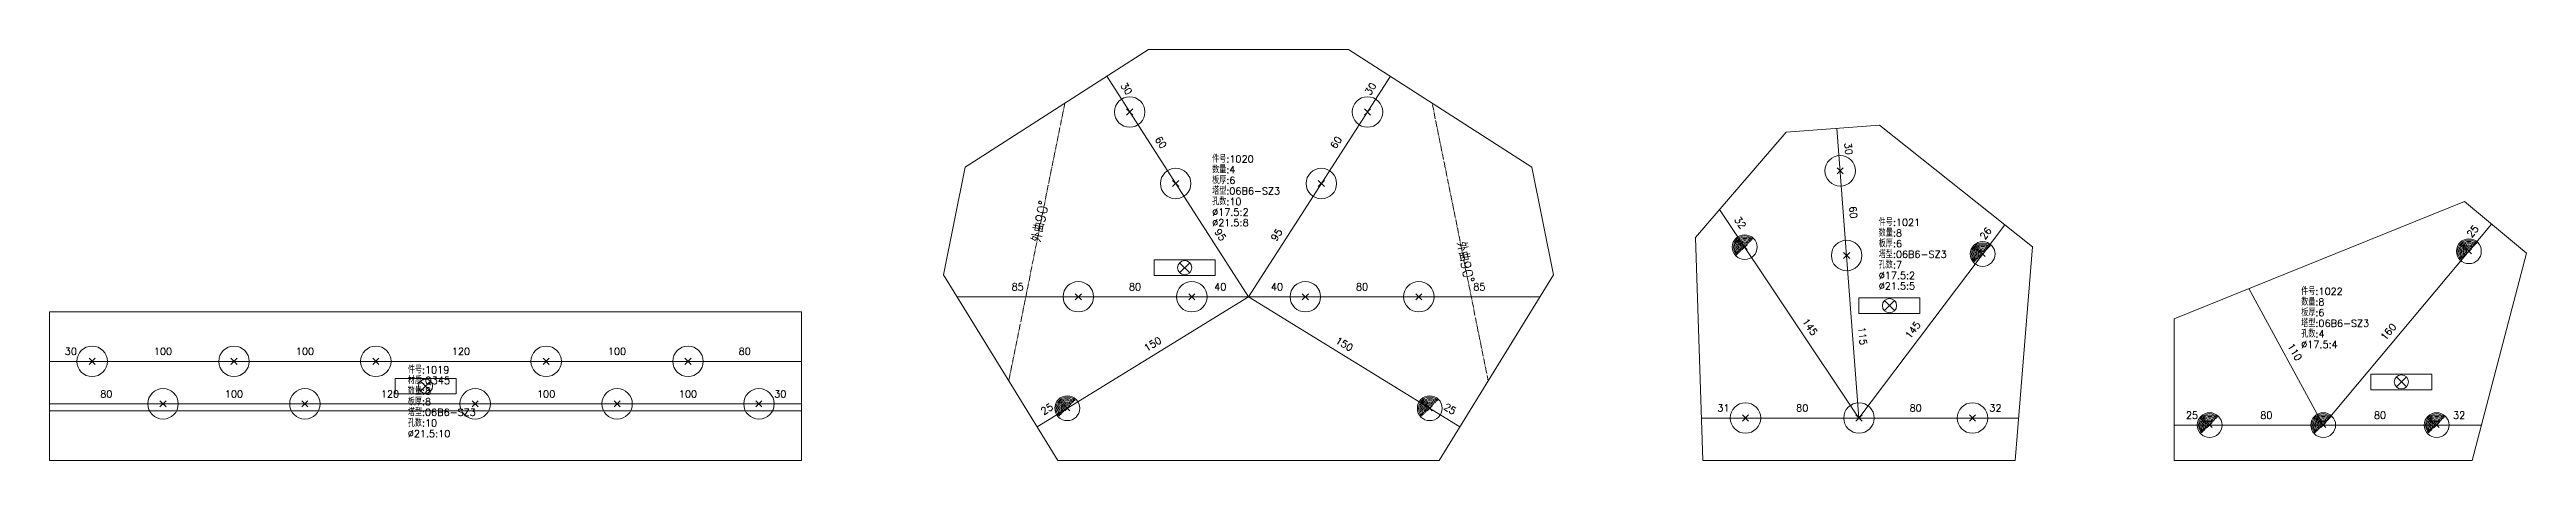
# Model space of a CAD drawing. Extents: x 0 to 6519, y -11 to 2213.
# Drawn here: x 164 to 1910, y 0 to 290 of the extents above; entities that cross this region are included whole.
import ezdxf
from ezdxf.enums import TextEntityAlignment as Align

# ---------------------------------------------------------------- set-up
doc = ezdxf.new("R2010")
doc.units = 0
doc.header["$MEASUREMENT"] = 0
doc.linetypes.add('制弯线', pattern=[5.9, 4, -0.5, 0.2, -0.5, 0.2, -0.5])
for name, color, linetype, lineweight in [('1', 7, 'CONTINUOUS', 25), ('2', 7, 'CONTINUOUS', 25), ('5', 7, 'CONTINUOUS', 25)]:
    doc.layers.add(name, color=color, linetype=linetype, lineweight=lineweight)
doc.styles.get("Standard").update_dxf_attribs({"font": 'simplex.shx', "width": 0.7, "height": 3, "bigfont": 'gbhzfs.shx'})

msp = doc.modelspace()

# ---------------------------------------------------------------- texts
at = {"layer": '1', "color": 7, "linetype": 'Continuous', "lineweight": 13}
for s, p in [('件号:1020', (983.4, 208.8)), ('数量:4', (983.4, 201.3)), ('板厚:6', (983.4, 193.8)), ('塔型:06B6-SZ3', (983.4, 186.3)), ('孔数:10', (983.4, 178.8)), ('%%c17.5:2', (983.4, 171.3)), ('%%c21.5:8', (983.4, 163.8)), ('件号:1021', (1453.2, 164.1)), ('数量:8', (1453.2, 156.6)), ('板厚:6', (1453.2, 149.1)), ('塔型:06B6-SZ3', (1453.2, 141.6)), ('孔数:7', (1453.2, 134.1)), ('%%c17.5:2', (1453.2, 126.6)), ('%%c21.5:5', (1453.2, 119.1)), ('件号:1022', (1751, 115.4)), ('数量:8', (1751, 107.9)), ('板厚:6', (1751, 100.4)), ('塔型:06B6-SZ3', (1751, 92.9)), ('孔数:4', (1751, 85.4)), ('%%c17.5:4', (1751, 77.9)), ('件号:1019', (416.5, 60)), ('材质:Q345', (416.5, 52.5)), ('数量:8', (416.5, 45)), ('板厚:8', (416.5, 37.5)), ('塔型:06B6-SZ3', (416.5, 30)), ('孔数:10', (416.5, 22.5)), ('%%c21.5:10', (416.5, 15))]:
    msp.add_text(s, height=5, dxfattribs=at).set_placement(p, align=Align.BOTTOM_LEFT)
at = {"layer": '2', "color": 7, "linetype": 'Continuous', "lineweight": 13}
for s, rotation, p in [('30', 304, (919.7, 260.2)), ('30', 57, (1098.4, 260.2)), ('60', 304, (944, 222.3)), ('60', 57, (1074.1, 222.3)), ('30', 275, (1427.9, 219.7)), ('60', 275, (1431.3, 174.8)), ('95', 304, (985.9, 157.1)), ('95', 57, (1032.2, 157.1)), ('32', 305, (1352.4, 165.6)), ('26', 53, (1531.8, 157.9)), ('25', 50, (1874.9, 159.2)), ('145', 305, (1401.5, 92)), ('115', 275, (1437.9, 87.6)), ('145', 53, (1480.5, 89.7)), ('160', 50, (1815.5, 88.3)), ('150', 32, (943.6, 78.8)), ('150', 329, (1074.5, 78.8)), ('110', 300, (1743, 74.6)), ('25', 32, (869.1, 33)), ('25', 329, (1149, 33))]:
    msp.add_text(s, height=5, rotation=rotation, dxfattribs=at).set_placement(p, align=Align.BOTTOM_CENTER)
for rotation, p in [(79, (864.8, 153.3)), (282, (1153.4, 153.3))]:
    msp.add_text('外曲90%%d', height=7, rotation=rotation, dxfattribs=at).set_placement(p, align=Align.BOTTOM_LEFT)
for s, p in [('85', (846.3, 118.6)), ('80', (929.1, 118.6)), ('40', (989.1, 118.6)), ('40', (1029.1, 118.6)), ('80', (1089.1, 118.6)), ('85', (1171.8, 118.6)), ('30', (179, 73)), ('100', (244, 73)), ('100', (344, 73)), ('120', (454, 73)), ('100', (564, 73)), ('80', (654, 73)), ('80', (204, 43)), ('100', (294, 43)), ('120', (404, 43)), ('100', (514, 43)), ('100', (614, 43)), ('30', (679, 43)), ('31', (1343.8, 33)), ('80', (1399.3, 33)), ('80', (1479.3, 33)), ('32', (1535.5, 33)), ('25', (1674, 28)), ('80', (1726.5, 28)), ('80', (1806.5, 28)), ('32', (1862.3, 28))]:
    msp.add_text(s, height=5, dxfattribs=at).set_placement(p, align=Align.BOTTOM_CENTER)

# ---------------------------------------------------------------- blocks, each defined once
blk = doc.blocks.new('板孔21.5')
at = {"layer": '5', "color": 7, "linetype": 'Continuous', "lineweight": 13}
for p, q in [((-0.2, -0.2), (0.2, 0.2)), ((0.2, -0.2), (-0.2, 0.2))]:
    blk.add_line(p, q, dxfattribs=at)
blk.add_circle((0, 0), 1, dxfattribs=at)
blk = doc.blocks.new('板孔17.5')
at = {"layer": '5', "color": 7, "linetype": 'Continuous', "lineweight": 0}
for p, q in [((-0.2, -0.2), (0.2, 0.2)), ((-0.2, 0.2), (0.2, -0.2))]:
    blk.add_line(p, q, dxfattribs=at)
at = {"layer": '5', "color": 7, "linetype": 'Continuous', "lineweight": 13}
blk.add_circle((0, 0), 1, dxfattribs=at)
for radius in [0.9, 0.8, 0.7, 0.6, 0.5, 0.4, 0.3, 0.2, 0.1]:
    blk.add_arc((0, 0), radius, 45, 225, dxfattribs=at)

# ---------------------------------------------------------------- linework, layer by layer
at = {"layer": '1', "color": 7, "linetype": 'Continuous', "lineweight": 18}
for p, q in [((938.5, 290.1), (809.3, 207.1)), ((1079.6, 290.1), (938.5, 290.1)), ((1208.8, 207.1), (1079.6, 290.1)), ((1387.9, 231.7), (1324.1, 157.5)), ((1453.7, 236.7), (1387.9, 231.7)), ((1561.5, 150.8), (1453.7, 236.7)), ((809.3, 207.1), (794, 131.1)), ((1224.1, 131.1), (1208.8, 207.1)), ((1866, 182.9), (1661.5, 100)), ((1909.8, 146.4), (1866, 182.9)), ((1324.1, 157.5), (1329.3, 0)), ((1549.3, 0), (1561.5, 150.8)), ((1871.5, 0), (1909.8, 146.4)), ((794, 131.1), (874.7, 0)), ((1143.4, 0), (1224.1, 131.1)), ((694, 105), (164, 105)), ((164, 105), (164, 0)), ((694, 0), (694, 105)), ((1661.5, 100), (1661.5, 0)), ((164, 0), (694, 0)), ((874.7, 0), (1143.4, 0)), ((1329.3, 0), (1549.3, 0)), ((1661.5, 0), (1871.5, 0))]:
    msp.add_line(p, q, dxfattribs=at)
at = {"layer": '1', "color": 7, "linetype": 'Continuous', "lineweight": 13}
for p, q in [((942.6, 141.6), (942.6, 130.6)), ((985.6, 141.6), (942.6, 141.6)), ((985.6, 130.6), (985.6, 141.6)), ((942.6, 130.6), (985.6, 130.6)), ((967.6, 139.6), (960.5, 132.5)), ((960.5, 139.6), (967.6, 132.5)), ((1439.3, 114.8), (1439.3, 103.8)), ((1482.3, 114.8), (1439.3, 114.8)), ((1464.4, 112.9), (1457.3, 105.8)), ((1457.3, 112.9), (1464.4, 105.8)), ((1482.3, 103.8), (1482.3, 114.8)), ((1439.3, 103.8), (1482.3, 103.8)), ((407.5, 58), (407.5, 47)), ((450.5, 58), (407.5, 58)), ((432.5, 56), (425.5, 49)), ((425.5, 56), (432.5, 49)), ((450.5, 47), (450.5, 58)), ((1800.1, 61), (1800.1, 50)), ((1843.1, 61), (1800.1, 61)), ((1825.2, 59), (1818.1, 51.9)), ((1818.1, 59), (1825.2, 51.9)), ((1843.1, 50), (1843.1, 61)), ((407.5, 47), (450.5, 47)), ((1800.1, 50), (1843.1, 50))]:
    msp.add_line(p, q, dxfattribs=at)
for centre in [(964.1, 136.1), (1460.8, 109.3), (429, 52.5), (1821.6, 55.5)]:
    msp.add_circle(centre, 5, dxfattribs=at)
at = {"layer": '2', "color": 9, "linetype": 'Continuous', "lineweight": 13}
for p, q in [((1009.1, 115.6), (909.1, 271.2)), ((1009.1, 115.6), (1109.1, 271.2)), ((1439.3, 30), (1423.8, 234.4)), ((1439.3, 30), (1341.1, 177.2)), ((1439.3, 30), (1542, 166.3)), ((1766.5, 25), (1885.2, 166.9)), ((1214.6, 115.6), (803.6, 115.6)), ((1009.1, 115.6), (860, 23.8)), ((1009.1, 115.6), (1158.1, 23.8)), ((1766.5, 25), (1714.2, 121.4)), ((694, 70), (164, 70)), ((694, 40), (164, 40)), ((694, 35), (164, 35)), ((1328.3, 30), (1551.7, 30)), ((1878.1, 25), (1661.5, 25))]:
    msp.add_line(p, q, dxfattribs=at)
at = {"layer": '2', "color": 190, "linetype": '制弯线', "lineweight": 13}
for p, q in [((879.6, 252.3), (840.1, 56.2)), ((1178, 56.2), (1138.5, 252.3))]:
    msp.add_line(p, q, dxfattribs=at)

# ---------------------------------------------------------------- block references
at = {"layer": '1', "color": 7, "linetype": 'Continuous', "lineweight": 0}
for name, p, xscale, yscale, zscale in [('板孔21.5', (925.3, 246), 10.75, 10.75, 10.75), ('板孔21.5', (1092.9, 246), 10.75, 10.75, 10.75), ('板孔21.5', (1426.1, 204.5), 10.75, 10.75, 10.75), ('板孔21.5', (957.7, 195.5), 10.75, 10.75, 10.75), ('板孔21.5', (1060.4, 195.5), 10.75, 10.75, 10.75), ('板孔17.5', (1358.8, 150.6), 8.75, 8.75, 8.75), ('板孔21.5', (1430.6, 144.7), 10.75, 10.75, 10.75), ('板孔17.5', (1526.5, 145.8), 8.75, 8.75, 8.75), ('板孔17.5', (1869.2, 147.7), 8.75, 8.75, 8.75), ('板孔21.5', (889.1, 115.6), 10.75, 10.75, 10.75), ('板孔21.5', (969.1, 115.6), 10.75, 10.75, 10.75), ('板孔21.5', (1049.1, 115.6), 10.75, 10.75, 10.75), ('板孔21.5', (1129.1, 115.6), 10.75, 10.75, 10.75), ('板孔21.5', (194, 70), 10.75, 10.75, 10.75), ('板孔21.5', (294, 70), 10.75, 10.75, 10.75), ('板孔21.5', (394, 70), 10.75, 10.75, 10.75), ('板孔21.5', (514, 70), 10.75, 10.75, 10.75), ('板孔21.5', (614, 70), 10.75, 10.75, 10.75), ('板孔21.5', (244, 40), 10.75, 10.75, 10.75), ('板孔21.5', (344, 40), 10.75, 10.75, 10.75), ('板孔21.5', (464, 40), 10.75, 10.75, 10.75), ('板孔21.5', (564, 40), 10.75, 10.75, 10.75), ('板孔21.5', (664, 40), 10.75, 10.75, 10.75), ('板孔17.5', (881.3, 36.9), 8.75, 8.75, 8.75), ('板孔17.5', (1136.8, 36.9), 8.75, 8.75, 8.75), ('板孔21.5', (1359.3, 30), 10.75, 10.75, 10.75), ('板孔21.5', (1439.3, 30), 10.75, 10.75, 10.75), ('板孔21.5', (1519.3, 30), 10.75, 10.75, 10.75), ('板孔17.5', (1686.5, 25), 8.75, 8.75, 8.75), ('板孔17.5', (1766.5, 25), 8.75, 8.75, 8.75), ('板孔17.5', (1846.5, 25), 8.75, 8.75, 8.75)]:
    msp.add_blockref(name, p, dxfattribs=dict(at, xscale=xscale, yscale=yscale, zscale=zscale))

msp.set_redraw_order([(e.dxf.handle, doc.entitydb.next_handle()) for e in msp.query("TEXT MTEXT ATTDEF DIMENSION ARC_DIMENSION")])  # texts and dimensions are drawn at this point

doc.saveas('drawing.dxf')
